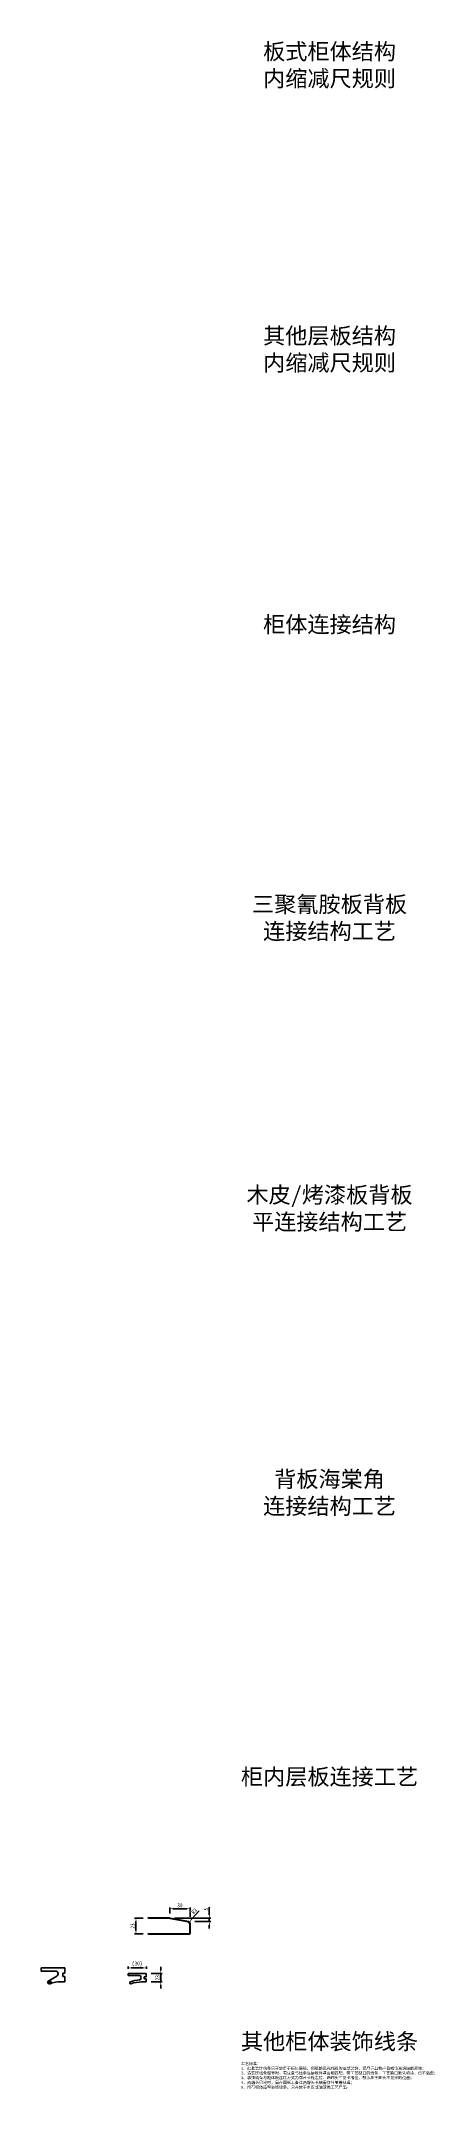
# Model space of a CAD drawing. Header units: millimetres. Extents: x 0 to 1097966, y -63096 to 223085.
# Drawn here: x 337352 to 337926, y -56724 to -53693 of the extents above; entities that cross this region are included whole.
import ezdxf

# ---------------------------------------------------------------- set-up
doc = ezdxf.new("R2010")
doc.units = ezdxf.units.MM
doc.linetypes.add('CENTER2', pattern=[1.125, 0.75, -0.125, 0.125, -0.125])
doc.styles.add('TEXT', font='', dxfattribs={"width": 0.8})
doc.styles.add('宋体', font='')
doc.styles.get('TEXT').set_extended_font_data('SimSun')
doc.styles.get('宋体').set_extended_font_data('SimSun')
doc.dimstyles.new('副本 (2) (2) ISO-25', dxfattribs={"dimtxt": 18, "dimasz": 13, "dimexe": 6, "dimexo": 12, "dimgap": 6, "dimtad": 1, "dimtxsty": 'TEXT', "dimcen": 2.5, "dimclrd": 5, "dimclre": 5, "dimclrt": 5, "dimadec": 0, "dimazin": 0, "dimtfac": 1, "dimtmove": 0, "dimatfit": 3, "dimldrblk": 'BOXFILLED', "dimfxl": 1.25, "dimarcsym": 0})

msp = doc.modelspace()

# ---------------------------------------------------------------- texts
at = {"style": '宋体'}
for s, insert, char_height, width, attachment_point in [('板式柜体结构\\P内缩减尺规则', (337777.993, -53729.484), 24, 345.2448, 5), ('其他层板结构\\P内缩减尺规则', (337777.993, -54150.225), 24, 345.2448, 5), ('柜体连接结构', (337777.993, -54557.512), 24, 345.2448, 5), ('三聚氰胺板背板\\P连接结构工艺', (337777.993, -54991.706), 24, 345.2448, 5), ('木皮/烤漆板背板\\P平连接结构工艺', (337777.993, -55421.789), 24, 345.2448, 5), ('背板海棠角\\P连接结构工艺', (337777.993, -55842.53), 24, 345.2448, 5), ('柜内层板连接工艺', (337777.993, -56263.27), 24, 345.2448, 5), ('其他柜体装饰线条', (337777.993, -56654.976), 24, 345.2448, 5), ('\\P工艺标准：{\\H1.41352x; }\\P1、此批装饰线条只开放用于柜体层板、侧板前见光端板的造型装饰，若用于其他产品或位置请提前咨询；\\P2、选装饰线条型号时，需注意与线条连接板件厚度相匹配，带工艺缺口的线条，工艺缺口默认喷漆，但不贴皮；\\P3、装饰线条与柜体板连接方式为薄片卡椎连接，两端头可见卡槽位，默认用于两头不见光的位置；{\\H1.45383x; }\\P4、两端头见光时，需在图纸上备注两端头卡槽需修补盖槽处理；\\P5、所有柜体造型装饰线条，只开放于木皮或油漆类工艺产品。', (337647.132, -56700.704), 4.19232, 369.85571, 4)]:
    msp.add_mtext(s, dxfattribs=dict(at, insert=insert, char_height=char_height, width=width, attachment_point=attachment_point))

# ---------------------------------------------------------------- blocks, each defined once
blk = doc.blocks.new('*D1021')
at = {"color": 5, "lineweight": -2}
for p, q in [((337541.8, -56464.3), (337541.8, -56455.2)), ((337546.8, -56457.2), (337566.8, -56457.2)), ((337571.8, -56469.3), (337571.8, -56455.2))]:
    blk.add_line(p, q, dxfattribs=at)
at = {"color": 5}
for points in [[(337546.8, -56456.3), (337546.8, -56458), (337541.8, -56457.2)], [(337566.8, -56456.3), (337566.8, -56458), (337571.8, -56457.2)]]:
    blk.add_solid(points, dxfattribs=at)
at = {"layer": 'Defpoints', "color": 0}
for p in [(337541.8, -56471.3), (337571.8, -56476.3)]:
    blk.add_point(p, dxfattribs=at)
at = {"color": 5, "insert": (337556.8, -56452.2), "char_height": 6, "attachment_point": 5, "style": 'TEXT', "bg_fill": 3, "box_fill_scale": 1.1, "bg_fill_color": 256, "bg_fill_true_color": 13158600, "bg_fill_transparency": 0}
blk.add_mtext('30', dxfattribs=at)
at = {"layer": 'Defpoints', "color": 0}
blk.add_point((337571.8, -56457.2), dxfattribs=at)
blk = doc.blocks.new('_BoxFilled')
at = {"color": 0, "linetype": 'ByBlock', "lineweight": -2}
blk.add_line((-0.5, 0), (-1, 0), dxfattribs=at)
at = {"color": 0, "linetype": 'ByBlock'}
blk.add_solid([(-0.5, 0.5), (0.5, 0.5), (-0.5, -0.5), (0.5, -0.5)], dxfattribs=at)
blk = doc.blocks.new('*D1022')
at = {"color": 5, "lineweight": -2}
for p, q in [((337548.8, -56471.3), (337602.3, -56471.3)), ((337578.8, -56476.3), (337602.3, -56476.3)), ((337600.3, -56466.3), (337600.3, -56454.7)), ((337600.3, -56476.3), (337600.3, -56471.3)), ((337600.3, -56481.3), (337600.3, -56486.3))]:
    blk.add_line(p, q, dxfattribs=at)
at = {"color": 5}
for points in [[(337599.5, -56466.3), (337601.2, -56466.3), (337600.3, -56471.3)], [(337599.5, -56481.3), (337601.2, -56481.3), (337600.3, -56476.3)]]:
    blk.add_solid(points, dxfattribs=at)
at = {"layer": 'Defpoints', "color": 0}
for p in [(337541.8, -56471.3), (337571.8, -56476.3)]:
    blk.add_point(p, dxfattribs=at)
at = {"color": 5, "insert": (337595.3, -56458), "char_height": 6, "attachment_point": 5, "rotation": 90, "style": 'TEXT', "bg_fill": 3, "box_fill_scale": 1.1, "bg_fill_color": 256, "bg_fill_true_color": 13158600, "bg_fill_transparency": 0}
blk.add_mtext('5', dxfattribs=at)
at = {"layer": 'Defpoints', "color": 0}
blk.add_point((337600.3, -56471.3), dxfattribs=at)
blk = doc.blocks.new('*D1023')
at = {"color": 5, "lineweight": -2}
blk.add_line((337585.1, -56460.2), (337574.1, -56472.8), dxfattribs=at)
at = {"color": 5, "insert": (337578, -56460.7), "char_height": 6, "attachment_point": 5, "rotation": 48.7421, "style": 'TEXT', "bg_fill": 3, "box_fill_scale": 1.1, "bg_fill_color": 256, "bg_fill_true_color": 13158600, "bg_fill_transparency": 0}
blk.add_mtext('R3', dxfattribs=at)
at = {"color": 5, "lineweight": -2}
blk.add_line((337568.8, -56478.8), (337570.8, -56476.5), dxfattribs=at)
at = {"color": 5}
blk.add_solid([(337573.5, -56472.2), (337574.7, -56473.3), (337570.8, -56476.5)], dxfattribs=at)
at = {"layer": 'Defpoints', "color": 0}
for p in [(337570.8, -56476.5), (337568.8, -56478.8)]:
    blk.add_point(p, dxfattribs=at)
blk = doc.blocks.new('*D1024')
at = {"color": 5, "lineweight": -2}
for p, q in [((337502.4, -56471.3), (337489.9, -56471.3)), ((337491.9, -56476.3), (337491.9, -56489.3)), ((337502.4, -56494.3), (337489.9, -56494.3))]:
    blk.add_line(p, q, dxfattribs=at)
at = {"color": 5}
for points in [[(337491, -56476.3), (337492.7, -56476.3), (337491.9, -56471.3)], [(337491, -56489.3), (337492.7, -56489.3), (337491.9, -56494.3)]]:
    blk.add_solid(points, dxfattribs=at)
at = {"layer": 'Defpoints', "color": 0}
for p in [(337509.4, -56471.3), (337509.4, -56494.3)]:
    blk.add_point(p, dxfattribs=at)
at = {"color": 5, "insert": (337486.9, -56482.8), "char_height": 6, "attachment_point": 5, "rotation": 90, "style": 'TEXT', "bg_fill": 3, "box_fill_scale": 1.1, "bg_fill_color": 256, "bg_fill_true_color": 13158600, "bg_fill_transparency": 0}
blk.add_mtext('23', dxfattribs=at)
at = {"layer": 'Defpoints', "color": 0}
blk.add_point((337491.9, -56494.3), dxfattribs=at)
blk = doc.blocks.new('*D1027')
at = {"color": 5, "lineweight": -2}
for p, q in [((337514.2, -56553.1), (337530.5, -56553.1)), ((337514.2, -56565.5), (337530.5, -56565.5)), ((337528.5, -56548.1), (337528.5, -56543.1)), ((337528.5, -56553.1), (337528.5, -56565.5)), ((337528.5, -56570.5), (337528.5, -56575.5))]:
    blk.add_line(p, q, dxfattribs=at)
at = {"color": 5}
for points in [[(337527.7, -56548.1), (337529.3, -56548.1), (337528.5, -56553.1)], [(337527.7, -56570.5), (337529.3, -56570.5), (337528.5, -56565.5)]]:
    blk.add_solid(points, dxfattribs=at)
at = {"color": 5, "insert": (337523.5, -56559.3), "char_height": 6, "attachment_point": 5, "rotation": 90, "style": 'TEXT', "bg_fill": 3, "box_fill_scale": 1.1, "bg_fill_color": 256, "bg_fill_true_color": 13158600, "bg_fill_transparency": 0}
blk.add_mtext('23', dxfattribs=at)
at = {"layer": 'Defpoints', "color": 0}
for p in [(337507.2, -56553.1), (337507.2, -56565.5), (337528.5, -56565.5)]:
    blk.add_point(p, dxfattribs=at)
blk = doc.blocks.new('*D1028')
at = {"color": 5, "lineweight": -2}
for p, q in [((337480.1, -56546.1), (337480.1, -56542.8)), ((337485.1, -56544.8), (337502.2, -56544.8)), ((337507.2, -56546.1), (337507.2, -56542.8))]:
    blk.add_line(p, q, dxfattribs=at)
at = {"color": 5}
for points in [[(337485.1, -56544), (337485.1, -56545.6), (337480.1, -56544.8)], [(337502.2, -56544), (337502.2, -56545.6), (337507.2, -56544.8)]]:
    blk.add_solid(points, dxfattribs=at)
at = {"color": 5, "insert": (337493.6, -56539), "char_height": 6, "attachment_point": 5, "style": 'TEXT', "bg_fill": 3, "box_fill_scale": 1.1, "bg_fill_color": 256, "bg_fill_true_color": 13158600, "bg_fill_transparency": 0}
blk.add_mtext('(30)', dxfattribs=at)
at = {"layer": 'Defpoints', "color": 0}
for p in [(337480.1, -56553.1), (337507.2, -56544.8), (337507.2, -56553.1)]:
    blk.add_point(p, dxfattribs=at)

# ---------------------------------------------------------------- linework, layer by layer
at = {"lineweight": 30}
for p, q in [((337541.804, -56471.261), (337509.415, -56471.261)), ((337541.804, -56471.261), (337569.297, -56475.843)), ((337509.415, -56494.261), (337571.804, -56494.261)), ((337571.804, -56494.261), (337571.804, -56478.802))]:
    msp.add_line(p, q, dxfattribs=at)
at = {"lineweight": 13}
for p in [(337571.424, -56476.198), (337571.804, -56476.646)]:
    msp.add_line(p, (337571.804, -56476.261), dxfattribs=at)
for p, q in [((337351.531, -56544.482), (337386.534, -56544.482)), ((337351.531, -56544.482), (337351.531, -56549.482)), ((337351.531, -56549.482), (337372.769, -56549.482)), ((337362.887, -56563.806), (337374.769, -56556.946)), ((337386.534, -56565.486), (337376.534, -56565.486)), ((337383.534, -56552.484), (337383.534, -56557.484)), ((337386.534, -56552.484), (337383.534, -56552.484)), ((337386.534, -56557.484), (337383.534, -56557.484)), ((337386.534, -56544.482), (337386.534, -56552.484)), ((337386.534, -56557.484), (337386.534, -56565.486)), ((337480.095, -56553.092), (337507.169, -56553.092)), ((337480.095, -56553.092), (337480.095, -56556.092)), ((337480.095, -56556.092), (337497.169, -56556.092)), ((337499.169, -56558.092), (337499.169, -56560.588)), ((337507.169, -56565.486), (337500.429, -56565.486)), ((337507.169, -56557.789), (337504.169, -56557.789)), ((337504.169, -56557.789), (337504.169, -56560.789)), ((337507.169, -56560.789), (337504.169, -56560.789)), ((337507.169, -56553.092), (337507.169, -56557.789)), ((337507.169, -56560.789), (337507.169, -56565.486))]:
    msp.add_line(p, q)
at = {"color": 1, "linetype": 'CENTER2'}
msp.add_line((337365.408, -56568.708), (337362.653, -56563.35), dxfattribs=at)
at = {"lineweight": 30}
msp.add_arc((337568.804, -56478.802), 3, 0, 80.537678, dxfattribs=at)
at = {"color": 1, "linetype": 'CENTER2'}
msp.add_arc((337376.605, -56590.486), 27.5, 110.930957, 123.490645, dxfattribs=at)
for centre, radius, start, end in [((337364.031, -56566.029), 2.5, 117.210824, 297.210824), ((337376.605, -56590.486), 25, 90, 117.210824), ((337372.769, -56553.482), 4, 300, 90), ((337484.003, -56566.871), 1.5, 109.929014, 289.929014), ((337500.429, -56612.174), 49.688, 93.616047, 109.929014), ((337500.429, -56612.174), 46.688, 90, 109.929014), ((337497.169, -56558.092), 2, 0, 90), ((337497.169, -56560.588), 2, 273.616047, 0)]:
    msp.add_arc(centre, radius, start, end)

msp.set_redraw_order([(e.dxf.handle, doc.entitydb.next_handle()) for e in msp.query("TEXT MTEXT ATTDEF DIMENSION ARC_DIMENSION")])  # texts and dimensions are drawn at this point

# ---------------------------------------------------------------- next in the draw order: dimensions: what is measured, and where the dimension line sits
dim = msp.add_linear_dim(base=(337491.862, -56494.261), p1=(337509.415, -56471.261), p2=(337509.415, -56494.261), angle=90, dimstyle='副本 (2) (2) ISO-25', override={"dimtxt": 6, "dimasz": 5, "dimexe": 2, "dimexo": 7, "dimgap": 2, "dimfxl": 90, "dimfxlon": 1, "dimtfill": 1, "dimarcsym": 1})
dim.commit()
dim.dimension.update_dxf_attribs({"geometry": '*D1024', "text_midpoint": (337486.862, -56482.761)})
dim = msp.add_linear_dim(base=(337571.804, -56457.181), p1=(337541.804, -56471.261), p2=(337571.804, -56476.261), dimstyle='副本 (2) (2) ISO-25', override={"dimtxt": 6, "dimasz": 5, "dimexe": 2, "dimexo": 7, "dimgap": 2, "dimfxl": 90, "dimfxlon": 1, "dimtfill": 1, "dimarcsym": 1})
dim.commit()
dim.dimension.update_dxf_attribs({"geometry": '*D1021', "text_midpoint": (337556.804, -56452.181)})
dim = msp.add_linear_dim(base=(337528.49, -56565.486), p1=(337507.169, -56553.092), p2=(337507.169, -56565.486), angle=90, text='23', dimstyle='副本 (2) (2) ISO-25', override={"dimtxt": 6, "dimasz": 5, "dimexe": 2, "dimexo": 7, "dimgap": 2, "dimfxl": 90, "dimfxlon": 1, "dimtfill": 1, "dimarcsym": 1})
dim.commit()
dim.dimension.update_dxf_attribs({"geometry": '*D1027', "text_midpoint": (337523.49, -56559.289)})

# ---------------------------------------------------------------- next in the draw order: dimensions: what is measured, and where the dimension line sits
dim = msp.add_linear_dim(base=(337600.328, -56471.261), p1=(337571.804, -56476.261), p2=(337541.804, -56471.261), angle=90, dimstyle='副本 (2) (2) ISO-25', override={"dimtxt": 6, "dimasz": 5, "dimexe": 2, "dimexo": 7, "dimgap": 2, "dimfxl": 90, "dimfxlon": 1, "dimtfill": 1, "dimarcsym": 1})
dim.commit()
dim.dimension.update_dxf_attribs({"geometry": '*D1022', "text_midpoint": (337595.328, -56457.968)})
dim = msp.add_linear_dim(base=(337507.169, -56544.815), p1=(337480.095, -56553.092), p2=(337507.169, -56553.092), text='(30)', dimstyle='副本 (2) (2) ISO-25', override={"dimtxt": 6, "dimasz": 5, "dimexe": 2, "dimexo": 7, "dimgap": 2, "dimfxl": 90, "dimfxlon": 1, "dimtfill": 1, "dimarcsym": 1})
dim.commit()
dim.dimension.update_dxf_attribs({"geometry": '*D1028', "text_midpoint": (337493.632, -56539.015)})

# ---------------------------------------------------------------- next in the draw order: dimensions: what is measured, and where the dimension line sits
dim = msp.add_radius_dim(center=(337568.804, -56478.802), mpoint=(337570.783, -56476.547), dimstyle='副本 (2) (2) ISO-25', override={"dimtxt": 6, "dimasz": 5, "dimexe": 2, "dimexo": 7, "dimgap": 2, "dimfxl": 90, "dimfxlon": 1, "dimtfill": 1, "dimarcsym": 1})
dim.commit()
dim.dimension.update_dxf_attribs({"geometry": '*D1023', "text_midpoint": (337581.748, -56464.047), "dimtype": 164})

doc.saveas('drawing.dxf')
